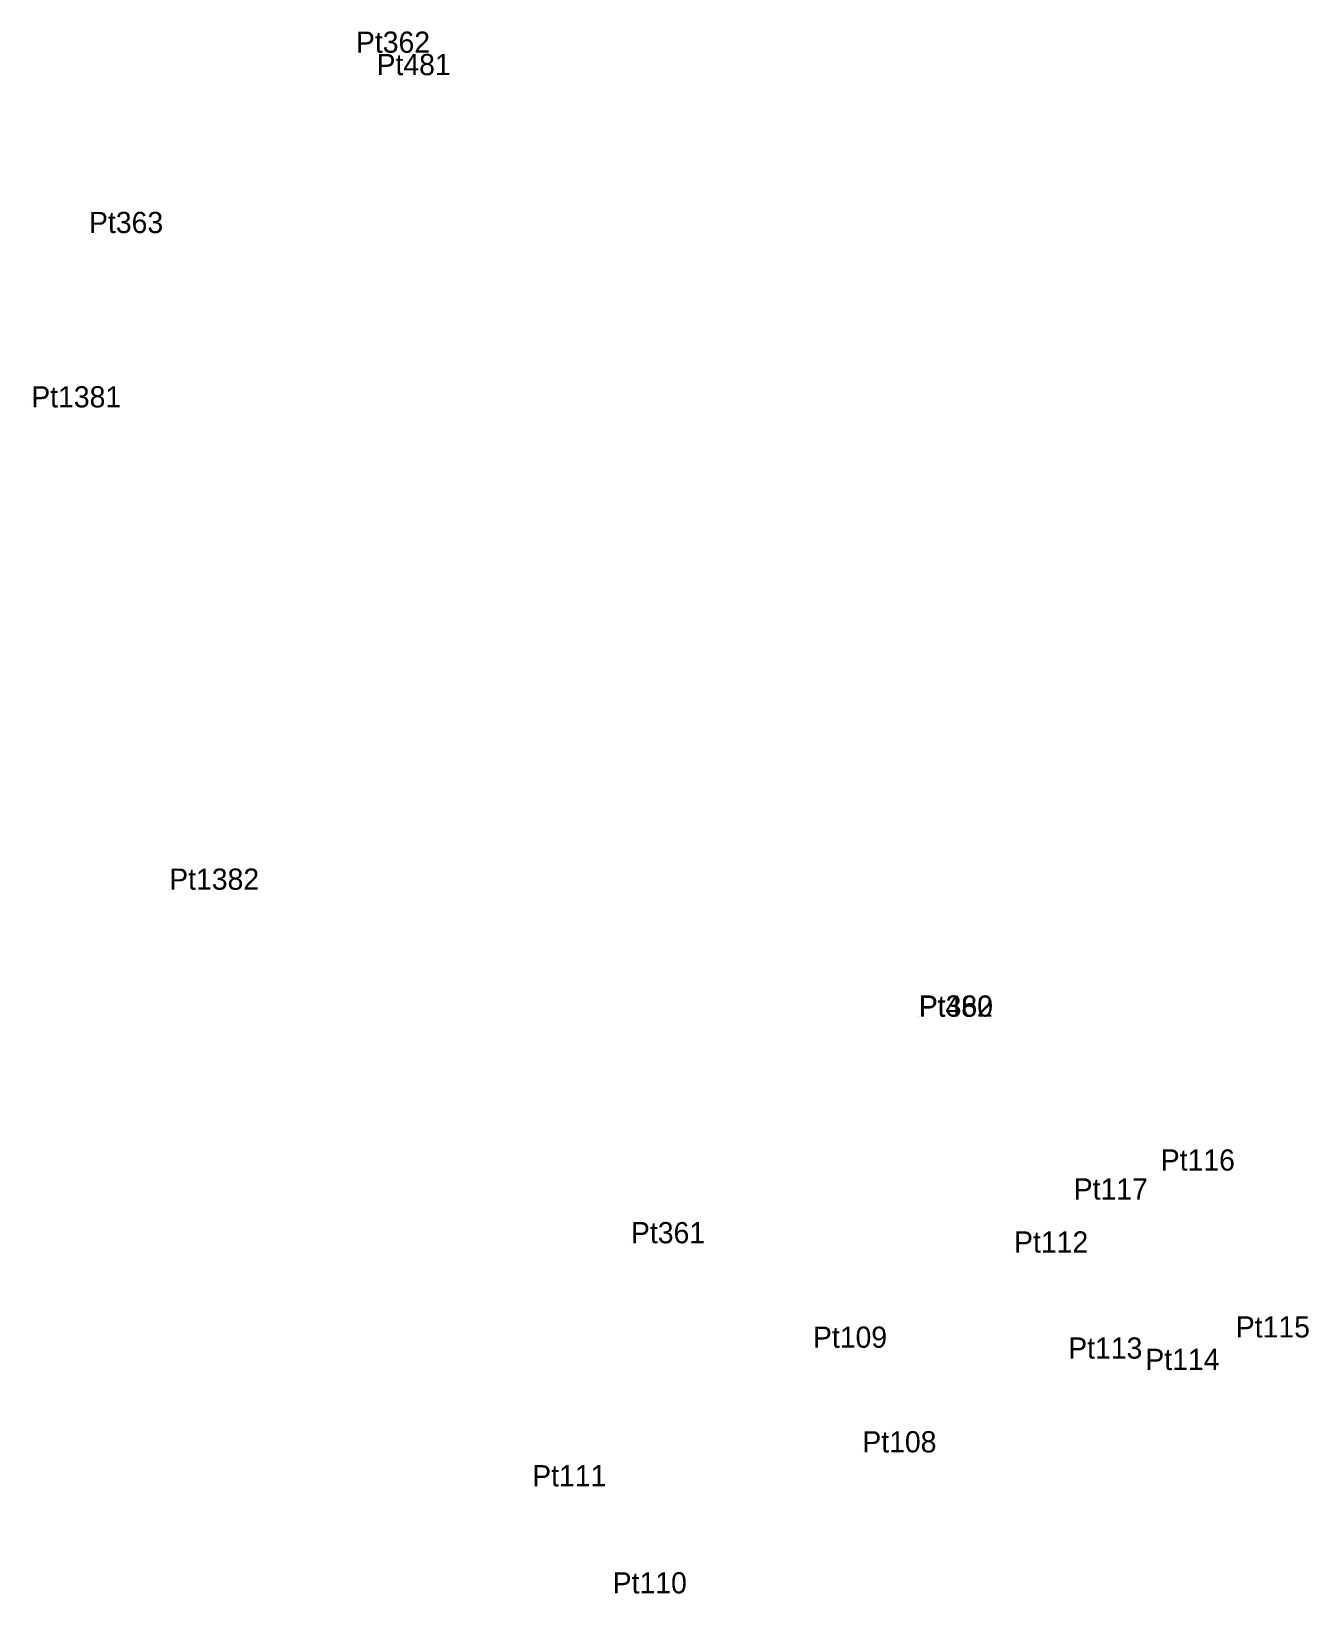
# Model space of a CAD drawing. Extents: x 0 to 667379, y 0 to 1854856.
# Drawn here: x 556076.7 to 556185.1, y 1840350.8 to 1840483.3 of the extents above; entities that cross this region are included whole.
import ezdxf

# ---------------------------------------------------------------- set-up
doc = ezdxf.new("R2010")
doc.units = 0
doc.layers.add('Level 12', color=7, linetype='Continuous')
doc.layers.add('Level 7', color=7, linetype='Continuous')

msp = doc.modelspace()

# ---------------------------------------------------------------- texts
at = {"layer": 'Level 12'}
for s, p in [('Pt362', (556104.262, 1840481.519)), ('Pt481', (556106.012, 1840479.621)), ('Pt363', (556081.613, 1840466.221)), ('Pt1381', (556076.711, 1840451.423)), ('Pt1382', (556088.417, 1840410.496)), ('Pt482', (556152.01, 1840399.712)), ('Pt360', (556152.027, 1840399.728)), ('Pt116', (556172.553, 1840386.662)), ('Pt117', (556165.169, 1840384.202)), ('Pt361', (556127.599, 1840380.494)), ('Pt112', (556160.107, 1840379.704)), ('Pt115', (556178.92, 1840372.5)), ('Pt109', (556143.042, 1840371.628)), ('Pt113', (556164.699, 1840370.705)), ('Pt114', (556171.247, 1840369.74)), ('Pt108', (556147.23, 1840362.748)), ('Pt111', (556119.217, 1840359.867)), ('Pt110', (556126.049, 1840350.78))]:
    msp.add_text(s, height=1.8, dxfattribs=at).set_placement(p)

# ---------------------------------------------------------------- linework, layer by layer
at = {"layer": 'Level 7'}
for p, q in [((556104.262, 1840481.519), (556104.262, 1840481.519)), ((556106.012, 1840479.621), (556106.012, 1840479.621)), ((556081.613, 1840466.221), (556081.613, 1840466.221)), ((556076.711, 1840451.423), (556076.711, 1840451.423)), ((556088.417, 1840410.496), (556088.417, 1840410.496)), ((556152.01, 1840399.712), (556152.01, 1840399.712)), ((556152.027, 1840399.728), (556152.027, 1840399.728)), ((556172.553, 1840386.662), (556172.553, 1840386.662)), ((556165.169, 1840384.202), (556165.169, 1840384.202)), ((556127.599, 1840380.494), (556127.599, 1840380.494)), ((556160.107, 1840379.704), (556160.107, 1840379.704)), ((556178.92, 1840372.5), (556178.92, 1840372.5)), ((556143.042, 1840371.628), (556143.042, 1840371.628)), ((556164.699, 1840370.705), (556164.699, 1840370.705)), ((556171.247, 1840369.74), (556171.247, 1840369.74)), ((556147.23, 1840362.748), (556147.23, 1840362.748)), ((556119.217, 1840359.867), (556119.217, 1840359.867)), ((556126.049, 1840350.78), (556126.049, 1840350.78))]:
    msp.add_line(p, q, dxfattribs=at)

msp.set_redraw_order([(e.dxf.handle, doc.entitydb.next_handle()) for e in msp.query("TEXT MTEXT ATTDEF DIMENSION ARC_DIMENSION")])  # texts and dimensions are drawn at this point

doc.saveas('drawing.dxf')
